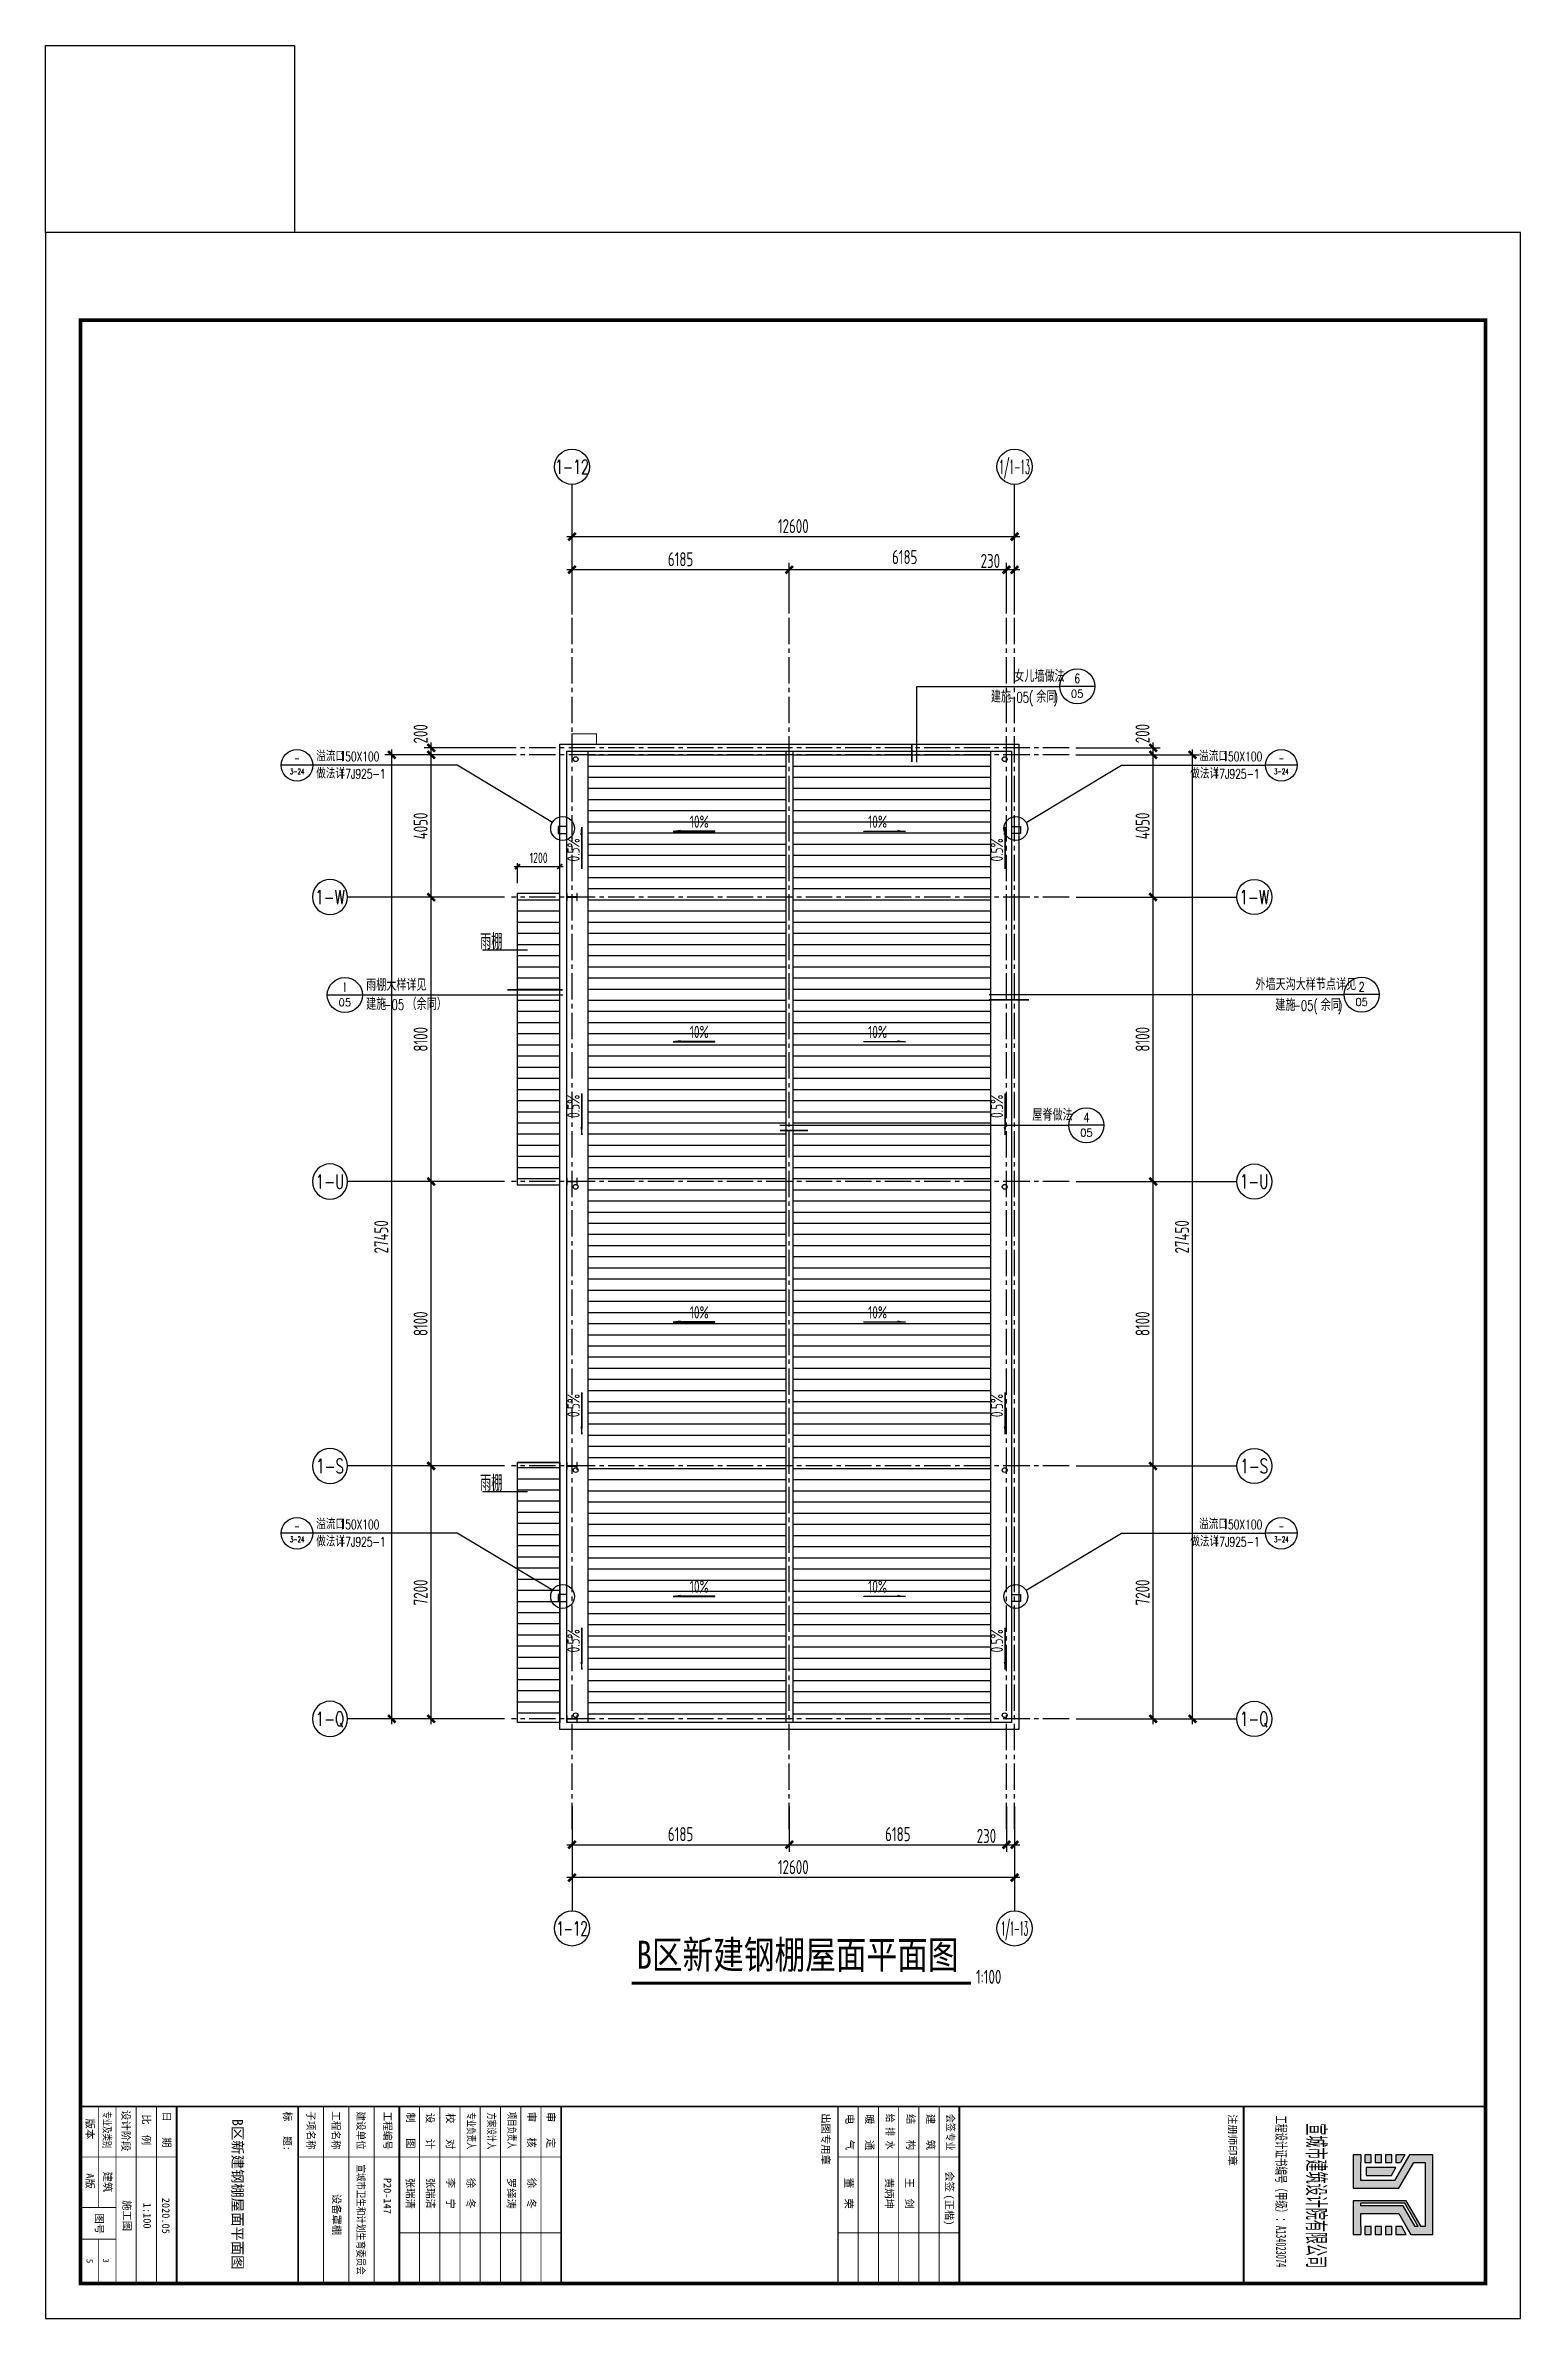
# Model space of a CAD drawing. Extents: x 670693 to 730093, y 227832 to 493926.
# Drawn here: x 670693 to 712693, y 322479 to 387202 of the extents above; entities that cross this region are included whole.
import ezdxf
from ezdxf.enums import TextEntityAlignment as Align

# ---------------------------------------------------------------- set-up
doc = ezdxf.new("R2010")
doc.units = 0
doc.header["$LTSCALE"] = 1000
for name, pattern in [('30', [0]), ('CENTER2', [1.125, 0.75, -0.125, 0.125, -0.125]), ('DOTE', [2.42, 2, -0.2, 0.02, -0.2]), ('PHANTOM2', [1.25, 0.625, -0.125, 0.125, -0.125, 0.125, -0.125])]:
    doc.linetypes.add(name, pattern=pattern)
doc.layers.get('0').update_dxf_attribs({"linetype": 'CONTINUOUS'})
doc.layers.get('Defpoints').update_dxf_attribs({"linetype": 'CONTINUOUS'})
for name, color, linetype in [('AXIS', 253, '30'), ('AXIS_NUM', 7, 'CONTINUOUS'), ('BEAM_CON', 3, 'CONTINUOUS'), ('BZ_标准图框', 7, 'CONTINUOUS'), ('DIM', 3, 'CONTINUOUS'), ('DIM_IDEN', 3, 'CONTINUOUS'), ('DIM_LEAD', 3, 'CONTINUOUS'), ('DIM_SYMB', 3, 'CONTINUOUS'), ('PIPE-雨水', 4, 'PHANTOM2'), ('PUB_TEXT', 7, 'CONTINUOUS'), ('PUB_TITLE', 4, 'CONTINUOUS'), ('TK(图框线)', 45, 'CONTINUOUS'), ('图层3', 7, 'CONTINUOUS'), ('梁原位标注竖向', 7, 'CONTINUOUS')]:
    doc.layers.add(name, color=color, linetype=linetype)
doc.styles.add('-宋体', font='', dxfattribs={"width": 0.8})
doc.styles.add('_TCH_DIM', font='SIMPLEX', dxfattribs={"bigfont": 'GBCBIG'})
doc.styles.add('_TCH_LABEL', font='COMPLEX', dxfattribs={"bigfont": 'GBCBIG'})
doc.styles.add('HT', font='simhei.ttf')
doc.styles.add('TSSD_Axis', font='Complex.shx', dxfattribs={"width": 0.7, "bigfont": 'hztxt.shx'})
doc.styles.add('TSSD_Dimension', font='Tssdeng.shx', dxfattribs={"width": 0.7, "bigfont": 'hztxt.shx'})
doc.styles.get('-宋体').set_extended_font_data('SimSun')
doc.dimstyles.new('TSSD_100_100$0', dxfattribs={"dimtxt": 300, "dimasz": 100, "dimexe": 100, "dimexo": 300, "dimgap": 100, "dimtad": 1, "dimdec": 0, "dimzin": 0, "dimdsep": 46, "dimtxsty": 'TSSD_Dimension', "dimblk": 'ARCHTICK', "dimcen": 0, "dimdle": 100, "dimclrd": 3, "dimclre": 3, "dimclrt": 7, "dimazin": 0, "dimtfac": 1, "dimtdec": 0, "dimtix": 1, "dimtmove": 2, "dimatfit": 3, "dimldrblk": 'ARCHTICK', "dimfxl": 1, "dimtolj": 1, "dimtzin": 0, "dimarcsym": 0})
pattern_1 = [(0, (713416.43, 394307.73), (9e-14, 317.5), [])]

msp = doc.modelspace()

# ---------------------------------------------------------------- texts
at = {"layer": 'PUB_TEXT', "style": '_TCH_LABEL'}
for s, p in [('女儿墙做法', (698277.8, 369079.5)), ('建施', (697612.6, 368493)), ('余同', (698904.1, 368493)), ('外墙天沟大样节点详见', (705143.3, 360302)), ('建施', (705710.5, 359715.5)), ('余同', (707002, 359715.5)), ('屋脊做法', (698792.1, 356582.3))]:
    msp.add_text(s, height=337.59, dxfattribs=at).set_placement(p)
for s, height, p, p2 in [('6', 262.5, (699989.3, 369044.5), (700151.8, 369044.5)), ('05', 219.66, (699892.8, 368633.5), (700248.4, 368633.5)), ('2', 261, (708081.5, 360267.2), (708255.5, 360267.2)), ('05', 219.66, (707990.7, 359856), (708346.3, 359856)), ('4', 259.4, (700239.1, 356547.8), (700424.4, 356547.8)), ('05', 219.66, (700153.9, 356136.3), (700509.5, 356136.3))]:
    msp.add_text(s, height=height, dxfattribs=at).set_placement(p, p2, align=Align.FIT)
at = {"layer": 'PUB_TEXT', "style": '_TCH_LABEL', "width": 0.705882}
for s, p in [('-05(', (698104.1, 368493)), (')', (699395.6, 368493)), ('-05(', (706202, 359715.5)), (')', (707493.5, 359715.5))]:
    msp.add_text(s, height=297.5, dxfattribs=at).set_placement(p)
at = {"layer": 'PUB_TEXT', "color": 0, "style": '_TCH_DIM'}
for s, height, p in [('溢流口', 303.83, (678401.8, 366820.3)), ('溢流口', 303.83, (703540, 366820.3)), ('做法详', 303.83, (678401.8, 366326.4)), ('做法详', 303.83, (703288, 366326.4)), ('雨棚大样详见', 337.59, (679822.4, 360286)), ('建施', 337.59, (679822.4, 359740.9)), ('（余同）', 337.59, (680973.8, 359740.9)), ('溢流口', 303.83, (678401.8, 344953.5)), ('溢流口', 303.83, (703540, 344953.5)), ('做法详', 303.83, (678401.8, 344459.5)), ('做法详', 303.83, (703288, 344459.5))]:
    msp.add_text(s, height=height, dxfattribs=at).set_placement(p)
at = {"layer": 'PUB_TEXT', "color": 0, "style": '_TCH_DIM', "width": 0.705882}
for s, height, p in [('150X100', 267.75, (679065.3, 366820.3)), ('150X100', 267.75, (704203.5, 366820.3)), ('17J925-1', 267.75, (679065.3, 366326.4)), ('17J925-1', 267.75, (703951.5, 366326.4)), ('-05', 297.5, (680313.8, 359740.9)), ('150X100', 267.75, (679065.3, 344953.5)), ('150X100', 267.75, (704203.5, 344953.5)), ('17J925-1', 267.75, (679065.3, 344459.5)), ('17J925-1', 267.75, (703951.5, 344459.5))]:
    msp.add_text(s, height=height, dxfattribs=at).set_placement(p)
at = {"layer": 'PUB_TEXT', "color": 0, "style": '_TCH_DIM'}
for s, height, width, p, p2 in [('3-24', 157.87, 0.679012, (677650.6, 366451.1), (678064.1, 366451.1)), ('-', 234.9, 0.777778, (677779, 366789), (677935.6, 366789)), ('3-24', 157.87, 0.679012, (705675.3, 366451.1), (706088.8, 366451.1)), ('-', 234.9, 0.777778, (705803.7, 366789), (705960.3, 366789)), ('-', 234.9, 0.777778, (677779, 344922.2), (677935.6, 344922.2)), ('-', 234.9, 0.777778, (705803.7, 344922.2), (705960.3, 344922.2)), ('3-24', 157.87, 0.679012, (677650.6, 344584.3), (678064.1, 344584.3)), ('3-24', 157.87, 0.679012, (705675.3, 344584.3), (706088.8, 344584.3))]:
    msp.add_text(s, height=height, dxfattribs=dict(at, width=width)).set_placement(p, p2, align=Align.FIT)
for s, height, p, p2 in [('1', 271.1, (679185.1, 360253.5), (679249.6, 360253.5)), ('05', 219.66, (679039.5, 359843.6), (679395.2, 359843.6))]:
    msp.add_text(s, height=height, dxfattribs=at).set_placement(p, p2, align=Align.FIT)
at = {"layer": 'PUB_TEXT', "linetype": 'DOTE'}
for s, height, style, width, p in [('B区新建钢棚屋面平面图', 800, '-宋体', 0.8, (687523.7, 332438.2)), ('1:100', 400, 'TSSD_Dimension', 0.7, (697189, 332009.2))]:
    msp.add_text(s, height=height, dxfattribs=dict(at, style=style, width=width)).set_placement(p)
at = {"layer": 'TK(图框线)', "style": 'HT'}
for s, height, p in [('B区新建钢棚屋面平面图', 300, (676014.6, 328167.7)), ('建筑', 216, (672357, 326662.5))]:
    msp.add_text(s, height=height, rotation=270, dxfattribs=at).set_placement(p)
at = {"layer": 'TK(图框线)', "style": '-宋体'}
msp.add_text('3', height=172.8, rotation=270, dxfattribs=at).set_placement((672327.7, 324127.2), align=Align.CENTER)
at = {"layer": '梁原位标注竖向', "style": 'TSSD_Dimension', "width": 0.7}
for s, height, rotation, p in [('10%%%', 350, 359.999998, (689039.2, 364926.3)), ('10%%%', 350, 0.000002, (694116.2, 364926.3)), ('0.5%%%', 350, 89.999998, (685902.5, 363967.1)), ('0.5%%%', 350, 89.999998, (697956.1, 363967.1)), ('雨棚', 450, 359.999998, (683071.6, 361462.7)), ('10%%%', 350, 359.999998, (689039.2, 358939.3)), ('10%%%', 350, 0.000002, (694116.2, 358939.3)), ('0.5%%%', 350, 89.999998, (685902.5, 356665.4)), ('0.5%%%', 350, 89.999998, (697956.1, 356665.4)), ('10%%%', 350, 359.999998, (689039.2, 350954.3)), ('10%%%', 350, 0.000002, (694116.2, 350954.3)), ('0.5%%%', 350, 89.999998, (685902.5, 348145.6)), ('0.5%%%', 350, 89.999998, (697956.1, 348145.6)), ('雨棚', 450, 359.999998, (683071.6, 346043.4)), ('10%%%', 350, 359.999998, (689039.2, 343146.9)), ('10%%%', 350, 0.000002, (694116.2, 343146.9)), ('0.5%%%', 350, 89.999998, (685902.5, 341445.3)), ('0.5%%%', 350, 89.999998, (697956.1, 341445.3))]:
    msp.add_text(s, height=height, rotation=rotation, dxfattribs=at).set_placement(p)

# ---------------------------------------------------------------- blocks, each defined once
blk = doc.blocks.new('ts_axno')
at = {"color": 0, "linetype": 'ByBlock', "lineweight": -2}
blk.add_circle((0, 0), 0.5, dxfattribs=at)
at = {"color": 0, "linetype": 'ByBlock', "lineweight": -2, "style": 'TSSD_Axis', "width": 0.7}
blk.add_attdef('A', text='', height=0.6, dxfattribs=at).set_placement((0, 0), align=Align.MIDDLE_CENTER)
blk = doc.blocks.new('_ArchTick')
at = {"color": 0, "linetype": 'ByBlock', "const_width": 0.5}
blk.add_lwpolyline([(-0.71, -0.71), (0.71, 0.71)], dxfattribs=at)
blk = doc.blocks.new('*D67')
at = {"layer": 'Defpoints', "color": 0, "transparency": 16777216}
for p in [(699639, 346754), (702230, 346754), (699639, 339554)]:
    blk.add_point(p, dxfattribs=at)
at = {"layer": 'DIM', "color": 3, "lineweight": -2, "transparency": 16777216}
for p, q in [((700039, 346754), (702430, 346754)), ((702230, 339404), (702230, 346904)), ((700039, 339554), (702430, 339554))]:
    blk.add_line(p, q, dxfattribs=at)
at = {"layer": 'DIM', "color": 3, "lineweight": -2, "transparency": 16777216, "xscale": 150, "yscale": 150, "zscale": 150}
for p, rotation in [((702230, 346754), 90), ((702230, 339554), 270)]:
    blk.add_blockref('_ArchTick', p, dxfattribs=dict(at, rotation=rotation))
at = {"layer": 'DIM', "color": 7, "transparency": 16777216, "insert": (701930, 343154), "char_height": 400, "attachment_point": 5, "rotation": 90, "style": 'TSSD_Dimension'}
blk.add_mtext('\\A1;7200', dxfattribs=at)
blk = doc.blocks.new('*D68')
at = {"layer": 'Defpoints', "color": 0, "transparency": 16777216}
for p in [(699639, 354854), (702230, 354854), (699639, 346754)]:
    blk.add_point(p, dxfattribs=at)
at = {"layer": 'DIM', "color": 3, "lineweight": -2, "transparency": 16777216}
for p, q in [((700039, 354854), (702430, 354854)), ((702230, 346604), (702230, 355004)), ((700039, 346754), (702430, 346754))]:
    blk.add_line(p, q, dxfattribs=at)
at = {"layer": 'DIM', "color": 3, "lineweight": -2, "transparency": 16777216, "xscale": 150, "yscale": 150, "zscale": 150}
for p, rotation in [((702230, 354854), 90), ((702230, 346754), 270)]:
    blk.add_blockref('_ArchTick', p, dxfattribs=dict(at, rotation=rotation))
at = {"layer": 'DIM', "color": 7, "transparency": 16777216, "insert": (701930, 350804), "char_height": 400, "attachment_point": 5, "rotation": 90, "style": 'TSSD_Dimension'}
blk.add_mtext('\\A1;8100', dxfattribs=at)
blk = doc.blocks.new('*D69')
at = {"layer": 'Defpoints', "color": 0, "transparency": 16777216}
for p in [(699639, 362954), (702230, 362954), (699639, 354854)]:
    blk.add_point(p, dxfattribs=at)
at = {"layer": 'DIM', "color": 3, "lineweight": -2, "transparency": 16777216}
for p, q in [((702230, 354704), (702230, 363104)), ((700039, 362954), (702430, 362954)), ((700039, 354854), (702430, 354854))]:
    blk.add_line(p, q, dxfattribs=at)
at = {"layer": 'DIM', "color": 3, "lineweight": -2, "transparency": 16777216, "xscale": 150, "yscale": 150, "zscale": 150}
for p, rotation in [((702230, 362954), 90), ((702230, 354854), 270)]:
    blk.add_blockref('_ArchTick', p, dxfattribs=dict(at, rotation=rotation))
at = {"layer": 'DIM', "color": 7, "transparency": 16777216, "insert": (701930, 358904), "char_height": 400, "attachment_point": 5, "rotation": 90, "style": 'TSSD_Dimension'}
blk.add_mtext('\\A1;8100', dxfattribs=at)
blk = doc.blocks.new('*D70')
at = {"layer": 'Defpoints', "color": 0, "transparency": 16777216}
for p in [(699639, 367004), (702230, 367004), (699639, 362954)]:
    blk.add_point(p, dxfattribs=at)
at = {"layer": 'DIM', "color": 3, "lineweight": -2, "transparency": 16777216}
for p, q in [((700039, 367004), (702430, 367004)), ((702230, 362804), (702230, 367154)), ((700039, 362954), (702430, 362954))]:
    blk.add_line(p, q, dxfattribs=at)
at = {"layer": 'DIM', "color": 3, "lineweight": -2, "transparency": 16777216, "xscale": 150, "yscale": 150, "zscale": 150}
for p, rotation in [((702230, 367004), 90), ((702230, 362954), 270)]:
    blk.add_blockref('_ArchTick', p, dxfattribs=dict(at, rotation=rotation))
at = {"layer": 'DIM', "color": 7, "transparency": 16777216, "insert": (701930, 364979), "char_height": 400, "attachment_point": 5, "rotation": 90, "style": 'TSSD_Dimension'}
blk.add_mtext('\\A1;4050', dxfattribs=at)
blk = doc.blocks.new('*D71')
at = {"layer": 'Defpoints', "color": 0, "transparency": 16777216}
for p in [(699939, 367004), (703352, 367004), (699787, 339554)]:
    blk.add_point(p, dxfattribs=at)
at = {"layer": 'DIM', "color": 3, "lineweight": -2, "transparency": 16777216}
for p, q in [((700339, 367004), (703552, 367004)), ((703352, 339404), (703352, 367154)), ((700187, 339554), (703552, 339554))]:
    blk.add_line(p, q, dxfattribs=at)
at = {"layer": 'DIM', "color": 3, "lineweight": -2, "transparency": 16777216, "xscale": 150, "yscale": 150, "zscale": 150}
for p, rotation in [((703352, 367004), 90), ((703352, 339554), 270)]:
    blk.add_blockref('_ArchTick', p, dxfattribs=dict(at, rotation=rotation))
at = {"layer": 'DIM', "color": 7, "transparency": 16777216, "insert": (703052, 353279), "char_height": 400, "attachment_point": 5, "rotation": 90, "style": 'TSSD_Dimension'}
blk.add_mtext('\\A1;27450', dxfattribs=at)
blk = doc.blocks.new('*D72')
at = {"layer": 'Defpoints', "color": 0, "transparency": 16777216}
for p in [(698285, 373216), (685685, 370601), (698285, 370601)]:
    blk.add_point(p, dxfattribs=at)
at = {"layer": 'DIM', "color": 3, "lineweight": -2, "transparency": 16777216}
for p, q in [((685535, 373216), (698435, 373216)), ((685685, 371001), (685685, 373416)), ((698285, 371001), (698285, 373416))]:
    blk.add_line(p, q, dxfattribs=at)
at = {"layer": 'DIM', "color": 3, "lineweight": -2, "transparency": 16777216, "xscale": 150, "yscale": 150, "zscale": 150, "rotation": 180}
blk.add_blockref('_ArchTick', (685685, 373216), dxfattribs=at)
at = {"layer": 'DIM', "color": 3, "lineweight": -2, "transparency": 16777216, "xscale": 150, "yscale": 150, "zscale": 150}
blk.add_blockref('_ArchTick', (698285, 373216), dxfattribs=at)
at = {"layer": 'DIM', "color": 7, "transparency": 16777216, "insert": (691985, 373516), "char_height": 400, "attachment_point": 5, "style": 'TSSD_Dimension'}
blk.add_mtext('\\A1;12600', dxfattribs=at)
blk = doc.blocks.new('*D73')
at = {"layer": 'Defpoints', "color": 0, "transparency": 16777216}
for p in [(681674, 346754), (684164, 346754), (684164, 339554)]:
    blk.add_point(p, dxfattribs=at)
at = {"layer": 'DIM', "color": 3, "lineweight": -2, "transparency": 16777216}
for p, q in [((683764, 346754), (681474, 346754)), ((681674, 339404), (681674, 346904)), ((683764, 339554), (681474, 339554))]:
    blk.add_line(p, q, dxfattribs=at)
at = {"layer": 'DIM', "color": 3, "lineweight": -2, "transparency": 16777216, "xscale": 150, "yscale": 150, "zscale": 150}
for p, rotation in [((681674, 346754), 90), ((681674, 339554), 270)]:
    blk.add_blockref('_ArchTick', p, dxfattribs=dict(at, rotation=rotation))
at = {"layer": 'DIM', "color": 7, "transparency": 16777216, "insert": (681374, 343154), "char_height": 400, "attachment_point": 5, "rotation": 90, "style": 'TSSD_Dimension'}
blk.add_mtext('\\A1;7200', dxfattribs=at)
blk = doc.blocks.new('*D74')
at = {"layer": 'Defpoints', "color": 0, "transparency": 16777216}
for p in [(681674, 354854), (684164, 354854), (684164, 346754)]:
    blk.add_point(p, dxfattribs=at)
at = {"layer": 'DIM', "color": 3, "lineweight": -2, "transparency": 16777216}
for p, q in [((683764, 354854), (681474, 354854)), ((681674, 346604), (681674, 355004)), ((683764, 346754), (681474, 346754))]:
    blk.add_line(p, q, dxfattribs=at)
at = {"layer": 'DIM', "color": 3, "lineweight": -2, "transparency": 16777216, "xscale": 150, "yscale": 150, "zscale": 150}
for p, rotation in [((681674, 354854), 90), ((681674, 346754), 270)]:
    blk.add_blockref('_ArchTick', p, dxfattribs=dict(at, rotation=rotation))
at = {"layer": 'DIM', "color": 7, "transparency": 16777216, "insert": (681374, 350804), "char_height": 400, "attachment_point": 5, "rotation": 90, "style": 'TSSD_Dimension'}
blk.add_mtext('\\A1;8100', dxfattribs=at)
blk = doc.blocks.new('*D75')
at = {"layer": 'Defpoints', "color": 0, "transparency": 16777216}
for p in [(681674, 362954), (684164, 362954), (684164, 354854)]:
    blk.add_point(p, dxfattribs=at)
at = {"layer": 'DIM', "color": 3, "lineweight": -2, "transparency": 16777216}
for p, q in [((681674, 354704), (681674, 363104)), ((683764, 362954), (681474, 362954)), ((683764, 354854), (681474, 354854))]:
    blk.add_line(p, q, dxfattribs=at)
at = {"layer": 'DIM', "color": 3, "lineweight": -2, "transparency": 16777216, "xscale": 150, "yscale": 150, "zscale": 150}
for p, rotation in [((681674, 362954), 90), ((681674, 354854), 270)]:
    blk.add_blockref('_ArchTick', p, dxfattribs=dict(at, rotation=rotation))
at = {"layer": 'DIM', "color": 7, "transparency": 16777216, "insert": (681374, 358904), "char_height": 400, "attachment_point": 5, "rotation": 90, "style": 'TSSD_Dimension'}
blk.add_mtext('\\A1;8100', dxfattribs=at)
blk = doc.blocks.new('*D76')
at = {"layer": 'Defpoints', "color": 0, "transparency": 16777216}
for p in [(681674, 367004), (684164, 367004), (684164, 362954)]:
    blk.add_point(p, dxfattribs=at)
at = {"layer": 'DIM', "color": 3, "lineweight": -2, "transparency": 16777216}
for p, q in [((683764, 367004), (681474, 367004)), ((681674, 362804), (681674, 367154)), ((683764, 362954), (681474, 362954))]:
    blk.add_line(p, q, dxfattribs=at)
at = {"layer": 'DIM', "color": 3, "lineweight": -2, "transparency": 16777216, "xscale": 150, "yscale": 150, "zscale": 150}
for p, rotation in [((681674, 367004), 90), ((681674, 362954), 270)]:
    blk.add_blockref('_ArchTick', p, dxfattribs=dict(at, rotation=rotation))
at = {"layer": 'DIM', "color": 7, "transparency": 16777216, "insert": (681374, 364979), "char_height": 400, "attachment_point": 5, "rotation": 90, "style": 'TSSD_Dimension'}
blk.add_mtext('\\A1;4050', dxfattribs=at)
blk = doc.blocks.new('*D77')
at = {"layer": 'Defpoints', "color": 0, "transparency": 16777216}
for p in [(680552, 367004), (683864, 367004), (684016, 339554)]:
    blk.add_point(p, dxfattribs=at)
at = {"layer": 'DIM', "color": 3, "lineweight": -2, "transparency": 16777216}
for p, q in [((683464, 367004), (680352, 367004)), ((680552, 339404), (680552, 367154)), ((683616, 339554), (680352, 339554))]:
    blk.add_line(p, q, dxfattribs=at)
at = {"layer": 'DIM', "color": 3, "lineweight": -2, "transparency": 16777216, "xscale": 150, "yscale": 150, "zscale": 150}
for p, rotation in [((680552, 367004), 90), ((680552, 339554), 270)]:
    blk.add_blockref('_ArchTick', p, dxfattribs=dict(at, rotation=rotation))
at = {"layer": 'DIM', "color": 7, "transparency": 16777216, "insert": (680252, 353279), "char_height": 400, "attachment_point": 5, "rotation": 90, "style": 'TSSD_Dimension'}
blk.add_mtext('\\A1;27450', dxfattribs=at)
blk = doc.blocks.new('*D78')
at = {"layer": 'Defpoints', "color": 0, "transparency": 16777216}
for p in [(698055, 372274), (698055, 370629), (698285, 370629)]:
    blk.add_point(p, dxfattribs=at)
at = {"layer": 'DIM', "color": 3, "lineweight": -2, "transparency": 16777216}
for p, q in [((698435, 372274), (697905, 372274)), ((698055, 371029), (698055, 372474)), ((698285, 371029), (698285, 372474))]:
    blk.add_line(p, q, dxfattribs=at)
at = {"layer": 'DIM', "color": 3, "lineweight": -2, "transparency": 16777216, "xscale": 150, "yscale": 150, "zscale": 150, "rotation": 180}
blk.add_blockref('_ArchTick', (698055, 372274), dxfattribs=at)
at = {"layer": 'DIM', "color": 3, "lineweight": -2, "transparency": 16777216, "xscale": 150, "yscale": 150, "zscale": 150}
blk.add_blockref('_ArchTick', (698285, 372274), dxfattribs=at)
at = {"layer": 'DIM', "color": 7, "transparency": 16777216, "insert": (697597, 372524), "char_height": 400, "attachment_point": 5, "style": 'TSSD_Dimension'}
blk.add_mtext('\\A1;230', dxfattribs=at)
blk = doc.blocks.new('*D79')
at = {"layer": 'Defpoints', "color": 0, "transparency": 16777216}
for p in [(685685, 372274), (685685, 370629), (691870, 370629)]:
    blk.add_point(p, dxfattribs=at)
at = {"layer": 'DIM', "color": 3, "lineweight": -2, "transparency": 16777216}
for p, q in [((692020, 372274), (685535, 372274)), ((685685, 371029), (685685, 372474)), ((691870, 371029), (691870, 372474))]:
    blk.add_line(p, q, dxfattribs=at)
at = {"layer": 'DIM', "color": 3, "lineweight": -2, "transparency": 16777216, "xscale": 150, "yscale": 150, "zscale": 150, "rotation": 180}
blk.add_blockref('_ArchTick', (685685, 372274), dxfattribs=at)
at = {"layer": 'DIM', "color": 3, "lineweight": -2, "transparency": 16777216, "xscale": 150, "yscale": 150, "zscale": 150}
blk.add_blockref('_ArchTick', (691870, 372274), dxfattribs=at)
at = {"layer": 'DIM', "color": 7, "transparency": 16777216, "insert": (688777, 372574), "char_height": 400, "attachment_point": 5, "style": 'TSSD_Dimension'}
blk.add_mtext('\\A1;6185', dxfattribs=at)
blk = doc.blocks.new('*D80')
at = {"layer": 'Defpoints', "color": 0, "transparency": 16777216}
for p in [(685685, 337454), (691870, 337454), (691870, 335971)]:
    blk.add_point(p, dxfattribs=at)
at = {"layer": 'DIM', "color": 3, "lineweight": -2, "transparency": 16777216}
for p, q in [((685685, 337054), (685685, 335771)), ((691870, 337054), (691870, 335771)), ((685535, 335971), (692020, 335971))]:
    blk.add_line(p, q, dxfattribs=at)
at = {"layer": 'DIM', "color": 3, "lineweight": -2, "transparency": 16777216, "xscale": 150, "yscale": 150, "zscale": 150, "rotation": 180}
blk.add_blockref('_ArchTick', (685685, 335971), dxfattribs=at)
at = {"layer": 'DIM', "color": 3, "lineweight": -2, "transparency": 16777216, "xscale": 150, "yscale": 150, "zscale": 150}
blk.add_blockref('_ArchTick', (691870, 335971), dxfattribs=at)
at = {"layer": 'DIM', "color": 7, "transparency": 16777216, "insert": (688777, 336271), "char_height": 400, "attachment_point": 5, "style": 'TSSD_Dimension'}
blk.add_mtext('\\A1;6185', dxfattribs=at)
blk = doc.blocks.new('*D81')
at = {"layer": 'Defpoints', "color": 0, "transparency": 16777216}
for p in [(698055, 337454), (698285, 337454), (698285, 335971)]:
    blk.add_point(p, dxfattribs=at)
at = {"layer": 'DIM', "color": 3, "lineweight": -2, "transparency": 16777216}
for p, q in [((698055, 337054), (698055, 335771)), ((698285, 337054), (698285, 335771)), ((697905, 335971), (698435, 335971))]:
    blk.add_line(p, q, dxfattribs=at)
at = {"layer": 'DIM', "color": 3, "lineweight": -2, "transparency": 16777216, "xscale": 150, "yscale": 150, "zscale": 150, "rotation": 180}
blk.add_blockref('_ArchTick', (698055, 335971), dxfattribs=at)
at = {"layer": 'DIM', "color": 3, "lineweight": -2, "transparency": 16777216, "xscale": 150, "yscale": 150, "zscale": 150}
blk.add_blockref('_ArchTick', (698285, 335971), dxfattribs=at)
at = {"layer": 'DIM', "color": 7, "transparency": 16777216, "insert": (697485, 336221), "char_height": 400, "attachment_point": 5, "style": 'TSSD_Dimension'}
blk.add_mtext('\\A1;230', dxfattribs=at)
blk = doc.blocks.new('*D82')
at = {"layer": 'Defpoints', "color": 0, "transparency": 16777216}
for p in [(685685, 337455), (698285, 337455), (685685, 335033)]:
    blk.add_point(p, dxfattribs=at)
at = {"layer": 'DIM', "color": 3, "lineweight": -2, "transparency": 16777216}
for p, q in [((685685, 337055), (685685, 334833)), ((698285, 337055), (698285, 334833)), ((698435, 335033), (685535, 335033))]:
    blk.add_line(p, q, dxfattribs=at)
at = {"layer": 'DIM', "color": 3, "lineweight": -2, "transparency": 16777216, "xscale": 150, "yscale": 150, "zscale": 150, "rotation": 180}
blk.add_blockref('_ArchTick', (685685, 335033), dxfattribs=at)
at = {"layer": 'DIM', "color": 3, "lineweight": -2, "transparency": 16777216, "xscale": 150, "yscale": 150, "zscale": 150}
blk.add_blockref('_ArchTick', (698285, 335033), dxfattribs=at)
at = {"layer": 'DIM', "color": 7, "transparency": 16777216, "insert": (691985, 335333), "char_height": 400, "attachment_point": 5, "style": 'TSSD_Dimension'}
blk.add_mtext('\\A1;12600', dxfattribs=at)
blk = doc.blocks.new('*D83')
at = {"layer": 'Defpoints', "color": 0, "transparency": 16777216}
for p in [(691870, 372274), (691870, 370629), (698055, 370629)]:
    blk.add_point(p, dxfattribs=at)
at = {"layer": 'DIM', "color": 3, "lineweight": -2, "transparency": 16777216}
for p, q in [((698205, 372274), (691720, 372274)), ((691870, 371029), (691870, 372474)), ((698055, 371029), (698055, 372474))]:
    blk.add_line(p, q, dxfattribs=at)
at = {"layer": 'DIM', "color": 3, "lineweight": -2, "transparency": 16777216, "xscale": 150, "yscale": 150, "zscale": 150, "rotation": 180}
blk.add_blockref('_ArchTick', (691870, 372274), dxfattribs=at)
at = {"layer": 'DIM', "color": 3, "lineweight": -2, "transparency": 16777216, "xscale": 150, "yscale": 150, "zscale": 150}
blk.add_blockref('_ArchTick', (698055, 372274), dxfattribs=at)
at = {"layer": 'DIM', "color": 7, "transparency": 16777216, "insert": (695158, 372633), "char_height": 400, "attachment_point": 5, "style": 'TSSD_Dimension'}
blk.add_mtext('\\A1;6185', dxfattribs=at)
blk = doc.blocks.new('*D84')
at = {"layer": 'Defpoints', "color": 0, "transparency": 16777216}
for p in [(681674, 367204), (684385, 367204), (684385, 367004)]:
    blk.add_point(p, dxfattribs=at)
at = {"layer": 'DIM', "color": 3, "lineweight": -2, "transparency": 16777216}
for p, q in [((683985, 367204), (681474, 367204)), ((683985, 367004), (681474, 367004)), ((681674, 366854), (681674, 367354))]:
    blk.add_line(p, q, dxfattribs=at)
at = {"layer": 'DIM', "color": 3, "lineweight": -2, "transparency": 16777216, "xscale": 150, "yscale": 150, "zscale": 150}
for p, rotation in [((681674, 367204), 90), ((681674, 367004), 270)]:
    blk.add_blockref('_ArchTick', p, dxfattribs=dict(at, rotation=rotation))
at = {"layer": 'DIM', "color": 7, "transparency": 16777216, "insert": (681374, 367601), "char_height": 400, "attachment_point": 5, "rotation": 90, "style": 'TSSD_Dimension'}
blk.add_mtext('\\A1;200', dxfattribs=at)
blk = doc.blocks.new('*D85')
at = {"layer": 'Defpoints', "color": 0, "transparency": 16777216}
for p in [(699634, 367204), (699634, 367004), (702230, 367204)]:
    blk.add_point(p, dxfattribs=at)
at = {"layer": 'DIM', "color": 3, "lineweight": -2, "transparency": 16777216}
for p, q in [((700034, 367204), (702430, 367204)), ((700034, 367004), (702430, 367004)), ((702230, 366854), (702230, 367354))]:
    blk.add_line(p, q, dxfattribs=at)
at = {"layer": 'DIM', "color": 3, "lineweight": -2, "transparency": 16777216, "xscale": 150, "yscale": 150, "zscale": 150}
for p, rotation in [((702230, 367204), 90), ((702230, 367004), 270)]:
    blk.add_blockref('_ArchTick', p, dxfattribs=dict(at, rotation=rotation))
at = {"layer": 'DIM', "color": 7, "transparency": 16777216, "insert": (701930, 367608), "char_height": 400, "attachment_point": 5, "rotation": 90, "style": 'TSSD_Dimension'}
blk.add_mtext('\\A1;200', dxfattribs=at)
blk = doc.blocks.new('rt34v')
blk.add_hatch(color=4).paths.add_polyline_path([(0, -100), (0, 100), (-8, 100), (-8, 3), (-292, 3), (-292, 100), (-300, 100), (-300, -100), (-292, -100), (-292, -3), (-8, -3), (-8, -100)])
at = {"layer": '图层3', "color": 3}
blk.add_lwpolyline([(0, -100), (0, 100), (-8, 100), (-8, 3), (-292, 3), (-292, 100), (-300, 100), (-300, -100), (-292, -100), (-292, -3), (-8, -3), (-8, -100), (0, -100), (0, 100)], dxfattribs=at)
blk = doc.blocks.new('*D86')
at = {"layer": 'Defpoints', "color": 0, "transparency": 16777216}
for p in [(685335, 363820), (684135, 363054), (685335, 363054)]:
    blk.add_point(p, dxfattribs=at)
at = {"layer": 'DIM', "color": 3, "lineweight": -2, "transparency": 16777216}
for p, q in [((684035, 363820), (685435, 363820)), ((684135, 363354), (684135, 363920)), ((685335, 363354), (685335, 363920))]:
    blk.add_line(p, q, dxfattribs=at)
at = {"layer": 'DIM', "color": 3, "lineweight": -2, "transparency": 16777216, "xscale": 100, "yscale": 100, "zscale": 100, "rotation": 180}
blk.add_blockref('_ArchTick', (684135, 363820), dxfattribs=at)
at = {"layer": 'DIM', "color": 3, "lineweight": -2, "transparency": 16777216, "xscale": 100, "yscale": 100, "zscale": 100}
blk.add_blockref('_ArchTick', (685335, 363820), dxfattribs=at)
at = {"layer": 'DIM', "color": 7, "transparency": 16777216, "insert": (684735, 364070), "char_height": 300, "attachment_point": 5, "style": 'TSSD_Dimension'}
blk.add_mtext('\\A1;1200', dxfattribs=at)
blk = doc.blocks.new('*D87')
at = {"layer": 'Defpoints', "color": 0, "transparency": 16777216}
for p in [(691870, 337454), (698055, 337454), (698055, 335971)]:
    blk.add_point(p, dxfattribs=at)
at = {"layer": 'DIM', "color": 3, "lineweight": -2, "transparency": 16777216}
for p, q in [((691870, 337054), (691870, 335771)), ((698055, 337054), (698055, 335771)), ((691720, 335971), (698205, 335971))]:
    blk.add_line(p, q, dxfattribs=at)
at = {"layer": 'DIM', "color": 3, "lineweight": -2, "transparency": 16777216, "xscale": 150, "yscale": 150, "zscale": 150, "rotation": 180}
blk.add_blockref('_ArchTick', (691870, 335971), dxfattribs=at)
at = {"layer": 'DIM', "color": 3, "lineweight": -2, "transparency": 16777216, "xscale": 150, "yscale": 150, "zscale": 150}
blk.add_blockref('_ArchTick', (698055, 335971), dxfattribs=at)
at = {"layer": 'DIM', "color": 7, "transparency": 16777216, "insert": (694962, 336271), "char_height": 400, "attachment_point": 5, "style": 'TSSD_Dimension'}
blk.add_mtext('\\A1;6185', dxfattribs=at)
blk = doc.blocks.new('23wca1')
h = blk.add_hatch(color=1)
h.paths.add_polyline_path([(1517, 32430), (-752, 32430), (-752, 31764), (-15, 31338), (-15, 30383), (-531, 30383), (-752, 30383), (-752, 30162), (206, 30162), (206, 31466), (-531, 31891), (-531, 32209), (1295, 32209), (1295, 32099), (558, 31673), (558, 30162), (1517, 30162), (1517, 30383), (1295, 30383), (927, 30383), (927, 31460), (1517, 31801)])
h.paths.add_polyline_path([(1295, 31928), (706, 31588), (706, 30383), (632, 30383), (632, 31630), (1295, 32013)], flags=16)
h = blk.add_hatch(color=1)
h.paths.add_polyline_path([(1517, 31673), (1295, 31545), (1295, 31378), (1517, 31378)])
h.paths.add_polyline_path([(1295, 31267), (1295, 31083), (1517, 31083), (1517, 31267)])
h.paths.add_polyline_path([(1295, 30973), (1295, 30788), (1517, 30788), (1517, 30973)])
h.paths.add_polyline_path([(1517, 30493), (1517, 30678), (1295, 30678), (1295, 30493)])
h.paths.add_polyline_path([(-162, 31253), (-384, 31381), (-384, 30530), (-162, 30530)])
h.paths.add_polyline_path([(-752, 31636), (-752, 31378), (-531, 31378), (-531, 31508)])
h.paths.add_polyline_path([(-752, 31267), (-752, 31083), (-531, 31083), (-531, 31267)])
h.paths.add_polyline_path([(-531, 30788), (-531, 30973), (-752, 30973), (-752, 30788)])
h.paths.add_polyline_path([(-531, 30678), (-752, 30678), (-752, 30493), (-531, 30493)])
for points in [[(927, 30383), (927, 31460), (1517, 31801), (1517, 32430), (-752, 32430), (-752, 31764), (-15, 31338), (-15, 30383), (-531, 30383)], [(-752, 30383), (-752, 30162), (206, 30162), (206, 31466), (-531, 31891), (-531, 32209), (1295, 32209), (1295, 32099), (558, 31673), (558, 30162), (1517, 30162), (1517, 30383)], [(1295, 32013), (632, 31630), (632, 30383)], [(1295, 31928), (706, 31588), (706, 30383)], [(1517, 31801), (1106, 31564)], [(1295, 32013), (1295, 31928)], [(-752, 31636), (-752, 31378), (-531, 31378), (-531, 31508)], [(-752, 31636), (-531, 31508)], [(1295, 31545), (1295, 31378), (1517, 31378), (1517, 31673)], [(1517, 31673), (1295, 31545)], [(-752, 30383), (-531, 30383)], [(706, 30383), (632, 30383)], [(1295, 30383), (927, 30383)], [(1295, 30383), (1517, 30383)]]:
    blk.add_lwpolyline(points)
for points in [[(-752, 31267), (-752, 31083), (-531, 31083), (-531, 31267)], [(-162, 31253), (-384, 31381), (-384, 30530), (-162, 30530)], [(1295, 31267), (1295, 31083), (1517, 31083), (1517, 31267)], [(-752, 30973), (-752, 30788), (-531, 30788), (-531, 30973)], [(-752, 30678), (-752, 30493), (-531, 30493), (-531, 30678)], [(1295, 30973), (1295, 30788), (1517, 30788), (1517, 30973)], [(1295, 30678), (1295, 30493), (1517, 30493), (1517, 30678)]]:
    blk.add_lwpolyline(points, close=True)
at = {"layer": 'BZ_标准图框'}
for points, const_width in [([(-2126, -6072), (-2126, 33928)], 50.4), ([(-2126, 27044), (2914, 27044)], 50.4), ([(-2126, 18948), (2914, 18948)], 50.4), ([(-686, 18948), (-686, 15492)], 25.2), ([(1474, 18948), (1474, 15492)], 25.2), ([(2914, 18372), (-2126, 18372)], 25.2), ([(2914, 17796), (-2126, 17796)], 25.2), ([(2914, 17220), (-2126, 17220)], 25.2), ([(2914, 16644), (-2126, 16644)], 25.2), ([(2914, 16068), (-2126, 16068)], 25.2), ([(2914, 15492), (-2126, 15492)], 36), ([(-2126, 7612), (2914, 7612)], 50.4), ([(-686, 124), (-686, 7612)], 25.2), ([(1474, 3003), (1474, 7612)], 25.2), ([(-2126, 7036), (2914, 7036)], 25.2), ([(-2126, 6460), (2914, 6460)], 25.2), ([(-2126, 5884), (2914, 5884)], 25.2), ([(-2126, 5308), (2914, 5308)], 25.2), ([(-2126, 4732), (2914, 4732)], 25.2), ([(-2126, 4156), (2914, 4156)], 25.2), ([(-2126, 3580), (2914, 3580)], 25.2), ([(-2126, 3580), (2914, 3580)], 25.2), ([(-2126, 3004), (2914, 3004)], 50.4), ([(-2126, 2284), (2914, 2284)], 25.2), ([(-2126, 1564), (2914, 1564)], 25.2), ([(-2126, 844), (2914, 844)], 25.2), ([(-2126, 124), (2914, 124)], 50.4), ([(-2126, -3336), (2914, -3336)], 50.4), ([(-686, -5064), (-686, -3336)], 25.2), ([(-2126, -3912), (2914, -3912)], 25.2), ([(-2126, -4488), (2914, -4488)], 25.2), ([(-2126, -5064), (2914, -5064)], 25.2), ([(-2126, -5064), (2914, -5064)], 25.2), ([(-686, -6072), (-686, -5064)], 25.2), ([(754, -6072), (754, -5064)], 25.2), ([(1654, -6072), (1654, -5064)], 25.2), ([(-2126, -5568), (754, -5568)], 25.2), ([(1654, -5568), (2914, -5568)], 25.2)]:
    blk.add_lwpolyline(points, dxfattribs=dict(at, const_width=const_width))
at = {"layer": 'BZ_标准图框', "style": 'HT', "width": 0.5}
blk.add_text('宣城市建筑设计院有限公司', height=504, dxfattribs=at).set_placement((416, 28867), align=Align.CENTER)
at = {"layer": 'BZ_标准图框', "style": 'HT'}
for s, height, width, p in [('工程设计证书编号（甲级）：A134023074', 288, 0.6, (-1869, 27969)), ('会签', 216, 0.85, (-1914, 18591)), ('专业', 216, 0.85, (-1380, 18585)), ('给 排 水', 216, 0.85, (-1918, 16870)), ('项目负责人', 216, 0.7, (-1975, 6100)), ('方案设计人', 216, 0.7, (-1956, 5522)), ('专业负责人', 216, 0.7, (-1957, 4941)), ('工程编号', 216, 0.9, (-1976, 2561)), ('建设单位', 216, 0.9, (-1981, 1802)), ('工程名称', 216, 0.9, (-1986, 1092)), ('子项名称', 216, 0.9, (-1986, 379)), ('标   题:', 216, 0.95, (-1981, -291)), ('专业及类别', 216, 0.7, (-1987, -5426))]:
    blk.add_text(s, height=height, dxfattribs=dict(at, width=width)).set_placement(p)
for s, p in [('注册师印章', (-1907, 26620)), ('会签', (-281, 18563)), ('(正楷)', (382, 18556)), ('建   筑', (-1914, 18024)), ('结   构', (-1911, 17458)), ('暖   通', (-1905, 16282)), ('电   气', (-1912, 15724)), ('出图专用章', (-1931, 15037)), ('审   定', (-1967, 7210)), ('审   核', (-1976, 6659)), ('校   对', (-1934, 4349)), ('设   计', (-1938, 3771)), ('制   图', (-1954, 3218)), ('日   期', (-1984, -3728)), ('比  例', (-1903, -4311)), ('设计阶段', (-2024, -4889)), ('版本 ', (-1778, -5911)), ('图号', (920, -5644))]:
    blk.add_text(s, height=216, dxfattribs=at).set_placement(p)
at = {"layer": 'TK(图框线)', "style": 'HT'}
for s, p in [('王  剑', (-92, 17421)), ('黄炳坤', (-92, 16845)), ('董  荣', (-92, 15693)), ('徐  冬', (-92, 6661)), ('罗绎涛', (-92, 6085)), ('徐  冬', (-92, 4933)), ('李  宁', (-92, 4357)), ('张瑞清', (-92, 3781)), ('张瑞清', (-92, 3205)), ('P20-147', (-92, 2560)), ('设备罩棚', (363, 1110)), ('2020.05', (475, -3751)), ('1:100', (619, -4283)), ('施工图', (541, -4857)), ('A版', (-222, -5912))]:
    blk.add_text(s, height=216, dxfattribs=at).set_placement(p)
at = {"layer": 'TK(图框线)', "style": 'HT', "width": 0.8}
blk.add_text('宣城市卫生和计划生育委员会', height=216, dxfattribs=at).set_placement((-476, 1803))
at = {"layer": 'TK(图框线)', "style": '-宋体'}
blk.add_text('5', height=180, dxfattribs=at).set_placement((2278, -5902), align=Align.CENTER)

# ---------------------------------------------------------------- dimensions: what is measured, and where the dimension line sits
at = {"layer": 'DIM'}
for base, p1, p2, picture, middle in [((698284.8, 373216.2), (685684.8, 370601), (698284.8, 370601), '*D72', (691984.8, 373516.2)), ((685684.8, 335033), (698284.8, 337455.2), (685684.8, 337455.2), '*D82', (691984.8, 335333)), ((691869.8, 335971.4), (685684.8, 337453.5), (691869.8, 337453.5), '*D80', (688777.3, 336271.4)), ((698054.8, 335971.4), (691869.8, 337453.5), (698054.8, 337453.5), '*D87', (694962.3, 336271.4))]:
    dim = msp.add_linear_dim(base=base, p1=p1, p2=p2, dimstyle='TSSD_100_100$0', override={"dimtxt": 400, "dimasz": 150, "dimexe": 200, "dimexo": 400, "dimdle": 150}, dxfattribs=at)
    dim.commit()
    dim.dimension.update_dxf_attribs({"geometry": picture, "text_midpoint": middle})
for base, p1, p2, angle, picture, middle in [((685684.8, 372273.9), (691869.8, 370629.1), (685684.8, 370629.1), 180, '*D79', (688777.3, 372573.9)), ((680552.3, 367004), (684015.9, 339554), (683863.5, 367004), 90, '*D77', (680252.3, 353279)), ((681673.7, 367004), (684163.5, 362954), (684163.5, 367004), 90, '*D76', (681373.7, 364979)), ((702230.2, 367004), (699639.1, 362954), (699639.1, 367004), 90, '*D70', (701930.2, 364979)), ((703351.6, 367004), (699786.7, 339554), (699939.1, 367004), 90, '*D71', (703051.6, 353279)), ((681673.7, 362954), (684163.5, 354854), (684163.5, 362954), 90, '*D75', (681373.7, 358904)), ((702230.2, 362954), (699639.1, 354854), (699639.1, 362954), 90, '*D69', (701930.2, 358904)), ((681673.7, 354854), (684163.5, 346754), (684163.5, 354854), 90, '*D74', (681373.7, 350804)), ((702230.2, 354854), (699639.1, 346754), (699639.1, 354854), 90, '*D68', (701930.2, 350804)), ((681673.7, 346754), (684163.5, 339554), (684163.5, 346754), 90, '*D73', (681373.7, 343154)), ((702230.2, 346754), (699639.1, 339554), (699639.1, 346754), 90, '*D67', (701930.2, 343154))]:
    dim = msp.add_linear_dim(base=base, p1=p1, p2=p2, angle=angle, dimstyle='TSSD_100_100$0', override={"dimtxt": 400, "dimasz": 150, "dimexe": 200, "dimexo": 400, "dimdle": 150}, dxfattribs=at)
    dim.commit()
    dim.dimension.update_dxf_attribs({"geometry": picture, "text_midpoint": middle})
for base, p1, p2, angle, picture, middle in [((691869.8, 372273.9), (698054.8, 370629.1), (691869.8, 370629.1), 180, '*D83', (695158, 372632.6)), ((698054.8, 372273.9), (698284.8, 370629.1), (698054.8, 370629.1), 180, '*D78', (697596.6, 372523.9)), ((681673.7, 367204), (684385.3, 367004), (684385.3, 367204), 90, '*D84', (681373.7, 367600.6)), ((702230.2, 367204), (699634.2, 367004), (699634.2, 367204), 90, '*D85', (701930.2, 367608))]:
    dim = msp.add_linear_dim(base=base, p1=p1, p2=p2, angle=angle, dimstyle='TSSD_100_100$0', override={"dimtxt": 400, "dimasz": 150, "dimexe": 200, "dimexo": 400, "dimdle": 150}, dxfattribs=at)
    dim.commit()
    dim.dimension.update_dxf_attribs({"geometry": picture, "text_midpoint": middle, "dimtype": 128})
dim = msp.add_linear_dim(base=(685334.8, 363819.7), p1=(684134.8, 363054), p2=(685334.8, 363054), dimstyle='TSSD_100_100$0', dxfattribs=at)
dim.commit()
dim.dimension.update_dxf_attribs({"geometry": '*D86', "text_midpoint": (684734.8, 364069.7)})
dim = msp.add_linear_dim(base=(698284.8, 335971.4), p1=(698054.8, 337453.5), p2=(698284.8, 337453.5), dimstyle='TSSD_100_100$0', override={"dimtxt": 400, "dimasz": 150, "dimexe": 200, "dimexo": 400, "dimdle": 150}, dxfattribs=at)
dim.commit()
dim.dimension.update_dxf_attribs({"geometry": '*D81', "text_midpoint": (697485.1, 336221.4), "dimtype": 128})

# ---------------------------------------------------------------- hatches: boundary and pattern name
h = msp.add_hatch()
h.set_pattern_fill('ANSI31', color=8, scale=100, angle=315, style=0)
h.set_pattern_definition(pattern_1)
h.paths.add_polyline_path([(695176.8, 364821.2), (693992.3, 364821.2), (693992.3, 364828.6), (695014.8, 364828.6), (694964.5, 364845.6)], flags=16)
h.paths.add_polyline_path([(689747.2, 364821.2), (688562.8, 364821.2), (688775.1, 364845.6), (688724.8, 364828.6), (689747.2, 364828.6)], flags=16)
h.paths.add_polyline_path([(695014.8, 350856.6), (694964.5, 350873.6), (695176.8, 350849.2), (693992.3, 350849.2), (693992.3, 350856.6)], flags=16)
h.paths.add_polyline_path([(695014.8, 343049.2), (694964.5, 343066.2), (695176.8, 343041.8), (693992.3, 343041.8), (693992.3, 343049.2)], flags=16)
h.paths.add_polyline_path([(689747.2, 350856.6), (689747.2, 350849.2), (688562.8, 350849.2), (688775.1, 350873.6), (688724.8, 350856.6)], flags=16)
h.paths.add_polyline_path([(689747.2, 343049.2), (689747.2, 343041.8), (688562.8, 343041.8), (688775.1, 343066.2), (688724.8, 343049.2)], flags=16)
h.paths.add_polyline_path([(694083.2, 364882.5), (694733.4, 364882.5), (694733.4, 365306.6), (694083.2, 365306.6)], flags=24)
h.paths.add_polyline_path([(689006.2, 364882.5), (689656.4, 364882.5), (689656.4, 365306.6), (689006.2, 365306.6)], flags=24)
h.paths.add_polyline_path([(694083.2, 343103.2), (694733.4, 343103.2), (694733.4, 343527.2), (694083.2, 343527.2)], flags=24)
h.paths.add_polyline_path([(694083.2, 350910.5), (694733.4, 350910.5), (694733.4, 351334.6), (694083.2, 351334.6)], flags=24)
h.paths.add_polyline_path([(689006.2, 343103.2), (689656.4, 343103.2), (689656.4, 343527.2), (689006.2, 343527.2)], flags=24)
h.paths.add_polyline_path([(689006.2, 350910.5), (689656.4, 350910.5), (689656.4, 351334.6), (689006.2, 351334.6)], flags=24)
h.paths.add_polyline_path([(686134.8, 354854), (686134.8, 339454), (691769.8, 339454), (691769.8, 354854)])
h.paths.add_polyline_path([(686134.8, 367004), (686134.8, 362954), (691769.8, 362954), (691769.8, 367004)])
h.paths.add_polyline_path([(697604.8, 362954), (697604.8, 367004), (691969.8, 367004), (691969.8, 362954)])
h.paths.add_polyline_path([(697604.8, 339454), (697604.8, 354854), (691969.8, 354854), (691969.8, 339454)])
h = msp.add_hatch()
h.set_pattern_fill('ANSI31', color=0, scale=100, angle=315, style=0)
h.set_pattern_definition(pattern_1)
h.paths.add_polyline_path([(685334.8, 363054), (684134.8, 363054), (684134.8, 362954), (685334.8, 362954)])
h.paths.add_polyline_path([(685334.8, 362954), (684134.8, 362954), (684134.8, 354854), (685334.8, 354854)])
h.paths.add_polyline_path([(685334.8, 354854), (684134.8, 354854), (684134.8, 354754), (685334.8, 354754)])
h = msp.add_hatch()
h.set_pattern_fill('ANSI31', color=8, scale=100, angle=315, style=0)
h.set_pattern_definition(pattern_1)
h.paths.add_polyline_path([(688562.8, 358834.2), (688775.1, 358858.6), (688724.8, 358841.6), (689747.2, 358841.6), (689747.2, 358834.2)], flags=16)
h.paths.add_polyline_path([(689006.2, 358895.6), (689656.4, 358895.6), (689656.4, 359319.6), (689006.2, 359319.6)], flags=24)
h.paths.add_polyline_path([(686134.8, 362954), (686134.8, 354854), (691769.8, 354854), (691769.8, 362954)])
h = msp.add_hatch()
h.set_pattern_fill('ANSI31', color=8, scale=100, angle=315, style=0)
h.set_pattern_definition(pattern_1)
h.paths.add_polyline_path([(695014.8, 358841.6), (694964.5, 358858.6), (695176.8, 358834.2), (693992.3, 358834.2), (693992.3, 358841.6)], flags=16)
h.paths.add_polyline_path([(694083.2, 358895.6), (694733.4, 358895.6), (694733.4, 359319.6), (694083.2, 359319.6)], flags=24)
h.paths.add_polyline_path([(697604.8, 354854), (697604.8, 362954), (691969.8, 362954), (691969.8, 354854)])
at = {"layer": 'PUB_TEXT'}
h = msp.add_hatch(dxfattribs=at)
h.set_pattern_fill('ANSI31', color=256, scale=100, angle=315, style=0)
h.paths.add_polyline_path([(684134.8, 346854), (685334.8, 346854), (685334.8, 339454), (684134.8, 339454)])

# ---------------------------------------------------------------- linework, layer by layer
at = {"color": 0}
for p, q in [((686134.8, 367104), (686134.8, 339454)), ((691769.8, 367104), (691769.8, 339454)), ((691969.8, 367104), (691969.8, 339454)), ((697604.8, 367104), (697604.8, 339454)), ((684134.8, 354754), (684134.8, 363054)), ((685334.8, 363054), (684134.8, 363054)), ((684422.1, 361439.1), (683138.5, 361439.1)), ((685334.8, 354754), (684134.8, 354754)), ((684134.8, 339454), (684134.8, 346854)), ((685334.8, 346854), (684134.8, 346854)), ((684422.1, 346019.8), (683138.5, 346019.8)), ((685334.8, 339454), (684134.8, 339454))]:
    msp.add_line(p, q, dxfattribs=at)
at = {"color": 4}
msp.add_lwpolyline([(670692.5, 387202.2), (677786.9, 387202.2), (677786.9, 381878.9), (670692.5, 381878.9)], close=True, dxfattribs=at)
at = {"color": 3}
for points in [[(685334.8, 367304), (698404.5, 367304), (698404.5, 339254), (685334.8, 339254)], [(698196.5, 339454), (685534.8, 339454), (685534.8, 367104), (698196.5, 367104)]]:
    msp.add_lwpolyline(points, close=True, dxfattribs=at)
at = {"const_width": 30}
msp.add_lwpolyline([(685684.8, 367304), (685684.8, 367604), (686384.8, 367604), (686384.8, 367304)], dxfattribs=at)
at = {"color": 8}
for centre in [(685788.7, 366881.3), (698004.5, 366881.3), (685788.7, 354703.4), (698004.5, 354703.4), (685788.7, 346636.6), (698004.5, 346636.6), (685788.7, 339656.8), (698004.5, 339656.8)]:
    msp.add_circle(centre, 68.1, dxfattribs=at)
at = {"layer": 'AXIS', "color": 3, "linetype": 'ByBlock'}
for p, q in [((685684.8, 372103.8), (685684.8, 374704.7)), ((698284.8, 372103.8), (698284.8, 374704.7)), ((682743.1, 362954), (679293.5, 362954)), ((701822.6, 362954), (704610.4, 362954)), ((682743.1, 354854), (679293.5, 354854)), ((701822.6, 354854), (704610.4, 354854)), ((682743.1, 346754), (679293.5, 346754)), ((701822.6, 346754), (704610.4, 346754)), ((682743.1, 339554), (679293.5, 339554)), ((701822.6, 339554), (704610.4, 339554)), ((685684.8, 336418.1), (685684.8, 334086.2)), ((698284.8, 336418.1), (698284.8, 334086.2))]:
    msp.add_line(p, q, dxfattribs=at)
at = {"layer": 'AXIS', "linetype": 'CENTER2'}
for p, q in [((685684.8, 336409.1), (685684.8, 372162.8)), ((691869.8, 336409.1), (691869.8, 372162.8)), ((698054.8, 336409.1), (698054.8, 372162.8)), ((698284.8, 336409.1), (698284.8, 372162.8)), ((699840.9, 367204), (683961.7, 367204)), ((699840.9, 367004), (683961.7, 367004)), ((699840.9, 362954), (683961.7, 362954)), ((699840.9, 354854), (683961.7, 354854)), ((699840.9, 346754), (683961.7, 346754)), ((699840.9, 339554), (683961.7, 339554))]:
    msp.add_line(p, q, dxfattribs=at)
at = {"layer": 'BEAM_CON'}
for points in [[(685968.5, 363757.5), (685961.1, 363757.5), (685961.1, 364780), (685944.1, 364729.7), (685968.5, 364942), (685968.5, 363757.5), (685961.1, 363757.5)], [(689747.2, 364821.2), (689747.2, 364828.6), (688724.8, 364828.6), (688775.1, 364845.6), (688562.8, 364821.2), (689747.2, 364821.2), (689747.2, 364828.6)], [(693992.3, 364821.2), (693992.3, 364828.6), (695014.8, 364828.6), (694964.5, 364845.6), (695176.8, 364821.2), (693992.3, 364821.2), (693992.3, 364828.6)], [(698022.1, 363757.5), (698014.7, 363757.5), (698014.7, 364780), (697997.7, 364729.7), (698022.1, 364942), (698022.1, 363757.5), (698014.7, 363757.5)], [(689747.2, 358834.2), (689747.2, 358841.6), (688724.8, 358841.6), (688775.1, 358858.6), (688562.8, 358834.2), (689747.2, 358834.2), (689747.2, 358841.6)], [(693992.3, 358834.2), (693992.3, 358841.6), (695014.8, 358841.6), (694964.5, 358858.6), (695176.8, 358834.2), (693992.3, 358834.2), (693992.3, 358841.6)], [(685968.5, 357365.1), (685961.1, 357365.1), (685961.1, 356342.6), (685944.1, 356392.9), (685968.5, 356180.6), (685968.5, 357365.1), (685961.1, 357365.1)], [(698022.1, 357365.1), (698014.7, 357365.1), (698014.7, 356342.6), (697997.7, 356392.9), (698022.1, 356180.6), (698022.1, 357365.1), (698014.7, 357365.1)], [(689747.2, 350849.2), (689747.2, 350856.6), (688724.8, 350856.6), (688775.1, 350873.6), (688562.8, 350849.2), (689747.2, 350849.2), (689747.2, 350856.6)], [(693992.3, 350849.2), (693992.3, 350856.6), (695014.8, 350856.6), (694964.5, 350873.6), (695176.8, 350849.2), (693992.3, 350849.2), (693992.3, 350856.6)], [(685968.5, 348845.3), (685961.1, 348845.3), (685961.1, 347822.8), (685944.1, 347873.1), (685968.5, 347660.8), (685968.5, 348845.3), (685961.1, 348845.3)], [(698022.1, 348845.3), (698014.7, 348845.3), (698014.7, 347822.8), (697997.7, 347873.1), (698022.1, 347660.8), (698022.1, 348845.3), (698014.7, 348845.3)], [(689747.2, 343041.8), (689747.2, 343049.2), (688724.8, 343049.2), (688775.1, 343066.2), (688562.8, 343041.8), (689747.2, 343041.8), (689747.2, 343049.2)], [(693992.3, 343041.8), (693992.3, 343049.2), (695014.8, 343049.2), (694964.5, 343066.2), (695176.8, 343041.8), (693992.3, 343041.8), (693992.3, 343049.2)], [(685968.5, 342145), (685961.1, 342145), (685961.1, 341122.5), (685944.1, 341172.9), (685968.5, 340960.6), (685968.5, 342145), (685961.1, 342145)], [(698022.1, 342145), (698014.7, 342145), (698014.7, 341122.5), (697997.7, 341172.9), (698022.1, 340960.6), (698022.1, 342145), (698014.7, 342145)]]:
    msp.add_lwpolyline(points, dxfattribs=at)
at = {"layer": 'DIM_IDEN'}
for p, q in [((695507.8, 368952.2), (699570.6, 368952.2)), ((695507.8, 366795), (695507.8, 368952.2)), ((700570.6, 368952.2), (699570.6, 368952.2)), ((697560.2, 360174.7), (706708.1, 360174.7)), ((706708.1, 360174.7), (707668.5, 360174.7)), ((708668.5, 360174.7), (707668.5, 360174.7)), ((691603.2, 356455), (693486.2, 356455)), ((693486.2, 356455), (699831.7, 356455)), ((700831.7, 356455), (699831.7, 356455))]:
    msp.add_line(p, q, dxfattribs=at)
at = {"layer": 'DIM_IDEN', "const_width": 50}
for points in [[(695357.8, 366795), (695357.8, 367310)], [(697560.2, 360024.7), (698698.8, 360024.7)], [(691603.2, 356305), (692405.9, 356305)]]:
    msp.add_lwpolyline(points, dxfattribs=at)
at = {"layer": 'DIM_IDEN'}
for centre in [(700070.6, 368952.2), (708168.5, 360174.7), (700331.7, 356455)]:
    msp.add_circle(centre, 500, dxfattribs=at)
at = {"layer": 'DIM_LEAD', "color": 0}
for p, q in [((678307.3, 366705.7), (677407.3, 366705.7)), ((682413.1, 366705.7), (678307.3, 366705.7)), ((685126.7, 365081.1), (682413.1, 366705.7)), ((698612.6, 365081.1), (701326.2, 366705.7)), ((701326.2, 366705.7), (705432, 366705.7)), ((706332, 366705.7), (705432, 366705.7)), ((679717.4, 360162.3), (678717.4, 360162.3)), ((682828.9, 360162.3), (679717.4, 360162.3)), ((685420.7, 360162.3), (682828.9, 360162.3)), ((678307.3, 344838.9), (677407.3, 344838.9)), ((682413.1, 344838.9), (678307.3, 344838.9)), ((685126.7, 343214.2), (682413.1, 344838.9)), ((698612.6, 343214.2), (701326.2, 344838.9)), ((701326.2, 344838.9), (705432, 344838.9)), ((706332, 344838.9), (705432, 344838.9))]:
    msp.add_line(p, q, dxfattribs=at)
at = {"layer": 'DIM_LEAD', "color": 0, "const_width": 50}
msp.add_lwpolyline([(685420.7, 360312.3), (683845.7, 360312.3)], dxfattribs=at)
at = {"layer": 'DIM_LEAD', "color": 0}
for centre, radius in [((677857.3, 366705.7), 450), ((705882, 366705.7), 450), ((685418.1, 364906.6), 339.6), ((698321.2, 364906.6), 339.6), ((679217.4, 360162.3), 500), ((677857.3, 344838.9), 450), ((705882, 344838.9), 450), ((685418.1, 343039.8), 339.6), ((698321.2, 343039.8), 339.6)]:
    msp.add_circle(centre, radius, dxfattribs=at)
at = {"layer": 'DIM_SYMB', "linetype": 'ByBlock', "const_width": 80}
msp.add_lwpolyline([(687381.2, 332027.3), (697048.8, 332027.3)], dxfattribs=at)
at = {"layer": 'PIPE-雨水', "color": 3, "linetype": 'ByBlock', "ltscale": 2}
for points in [[(685534.8, 364761.5), (685534.8, 364961.5), (685288.4, 364961.5), (685288.4, 364761.5)], [(698204.5, 364761.5), (698204.5, 364961.5), (698451, 364961.5), (698451, 364761.5)], [(685534.8, 342894.6), (685534.8, 343094.6), (685288.4, 343094.6), (685288.4, 342894.6)], [(698204.5, 342894.6), (698204.5, 343094.6), (698451, 343094.6), (698451, 342894.6)]]:
    msp.add_lwpolyline(points, close=True, dxfattribs=at)
at = {"layer": 'PUB_TEXT'}
msp.add_lwpolyline([(684134.8, 346854), (685334.8, 346854), (685334.8, 339454), (684134.8, 339454)], close=True, dxfattribs=at)
at = {"layer": 'PUB_TITLE'}
msp.add_lwpolyline([(670692.5, 381878.9), (670692.5, 322478.9), (712692.5, 322478.9), (712692.5, 381878.9)], close=True, dxfattribs=at)
at = {"layer": 'PUB_TITLE', "const_width": 100}
msp.add_lwpolyline([(671692.5, 379378.9), (671692.5, 323478.9), (711692.5, 323478.9), (711692.5, 379378.9)], close=True, dxfattribs=at)

# ---------------------------------------------------------------- block references
at = {"color": 0}
for p in [(685834.8, 362954), (685834.8, 354854), (685834.8, 346754), (685834.8, 339554)]:
    msp.add_blockref('rt34v', p, dxfattribs=at)
at = {"rotation": 270}
msp.add_blockref('23wca1', (677764.8, 326392.9), dxfattribs=at)
at = {"layer": 'AXIS_NUM'}
ref = msp.add_blockref('ts_axno', (685684.8, 375204.7), dxfattribs=dict(at, xscale=1000, yscale=1000, zscale=1000))
ref.add_attrib('8', '1-12', dxfattribs={"height": 400, "style": 'TSSD_Axis', "width": 0.65}).set_placement((685684.8, 375204.7), align=Align.MIDDLE_CENTER)
ref = msp.add_blockref('ts_axno', (698284.8, 375204.7), dxfattribs=dict(at, xscale=1000, yscale=1000, zscale=1000))
ref.add_attrib('8', '1/1-13', dxfattribs={"height": 400, "style": 'TSSD_Axis', "width": 0.4}).set_placement((698284.8, 375204.7), align=Align.MIDDLE_CENTER)
ref = msp.add_blockref('ts_axno', (678793.5, 362954), dxfattribs=dict(at, xscale=-1000, yscale=1000, zscale=1000))
ref.add_attrib('8', '1-W', dxfattribs={"height": 400, "style": 'TSSD_Axis', "width": 0.7}).set_placement((678793.5, 362954), align=Align.MIDDLE_CENTER)
ref = msp.add_blockref('ts_axno', (705110.4, 362954), dxfattribs=dict(at, xscale=1000, yscale=1000, zscale=1000))
ref.add_attrib('8', '1-W', dxfattribs={"height": 400, "style": 'TSSD_Axis', "width": 0.7}).set_placement((705110.4, 362954), align=Align.MIDDLE_CENTER)
ref = msp.add_blockref('ts_axno', (678793.5, 354854), dxfattribs=dict(at, xscale=-1000, yscale=1000, zscale=1000))
ref.add_attrib('8', '1-U', dxfattribs={"height": 400, "style": 'TSSD_Axis', "width": 0.7}).set_placement((678793.5, 354854), align=Align.MIDDLE_CENTER)
ref = msp.add_blockref('ts_axno', (705110.4, 354854), dxfattribs=dict(at, xscale=1000, yscale=1000, zscale=1000))
ref.add_attrib('8', '1-U', dxfattribs={"height": 400, "style": 'TSSD_Axis', "width": 0.7}).set_placement((705110.4, 354854), align=Align.MIDDLE_CENTER)
ref = msp.add_blockref('ts_axno', (678793.5, 346754), dxfattribs=dict(at, xscale=-1000, yscale=1000, zscale=1000))
ref.add_attrib('8', '1-S', dxfattribs={"height": 400, "style": 'TSSD_Axis', "width": 0.7}).set_placement((678793.5, 346754), align=Align.MIDDLE_CENTER)
ref = msp.add_blockref('ts_axno', (705110.4, 346754), dxfattribs=dict(at, xscale=1000, yscale=1000, zscale=1000))
ref.add_attrib('8', '1-S', dxfattribs={"height": 400, "style": 'TSSD_Axis', "width": 0.7}).set_placement((705110.4, 346754), align=Align.MIDDLE_CENTER)
ref = msp.add_blockref('ts_axno', (678793.5, 339554), dxfattribs=dict(at, xscale=-1000, yscale=1000, zscale=1000))
ref.add_attrib('8', '1-Q', dxfattribs={"height": 400, "style": 'TSSD_Axis', "width": 0.7}).set_placement((678793.5, 339554), align=Align.MIDDLE_CENTER)
ref = msp.add_blockref('ts_axno', (705110.4, 339554), dxfattribs=dict(at, xscale=1000, yscale=1000, zscale=1000))
ref.add_attrib('8', '1-Q', dxfattribs={"height": 400, "style": 'TSSD_Axis', "width": 0.7}).set_placement((705110.4, 339554), align=Align.MIDDLE_CENTER)
ref = msp.add_blockref('ts_axno', (685684.8, 333586.2), dxfattribs=dict(at, xscale=1000, yscale=1000, zscale=1000))
ref.add_attrib('8', '1-12', dxfattribs={"height": 400, "style": 'TSSD_Axis', "width": 0.6}).set_placement((685684.8, 333586.2), align=Align.MIDDLE_CENTER)
ref = msp.add_blockref('ts_axno', (698284.8, 333586.2), dxfattribs=dict(at, xscale=1000, yscale=1000, zscale=1000))
ref.add_attrib('8', '1/1-13', dxfattribs={"height": 400, "style": 'TSSD_Axis', "width": 0.35}).set_placement((698284.8, 333586.2), align=Align.MIDDLE_CENTER)

msp.set_redraw_order([(e.dxf.handle, doc.entitydb.next_handle()) for e in msp.query("TEXT MTEXT ATTDEF DIMENSION ARC_DIMENSION")])  # texts and dimensions are drawn at this point

doc.saveas('drawing.dxf')
